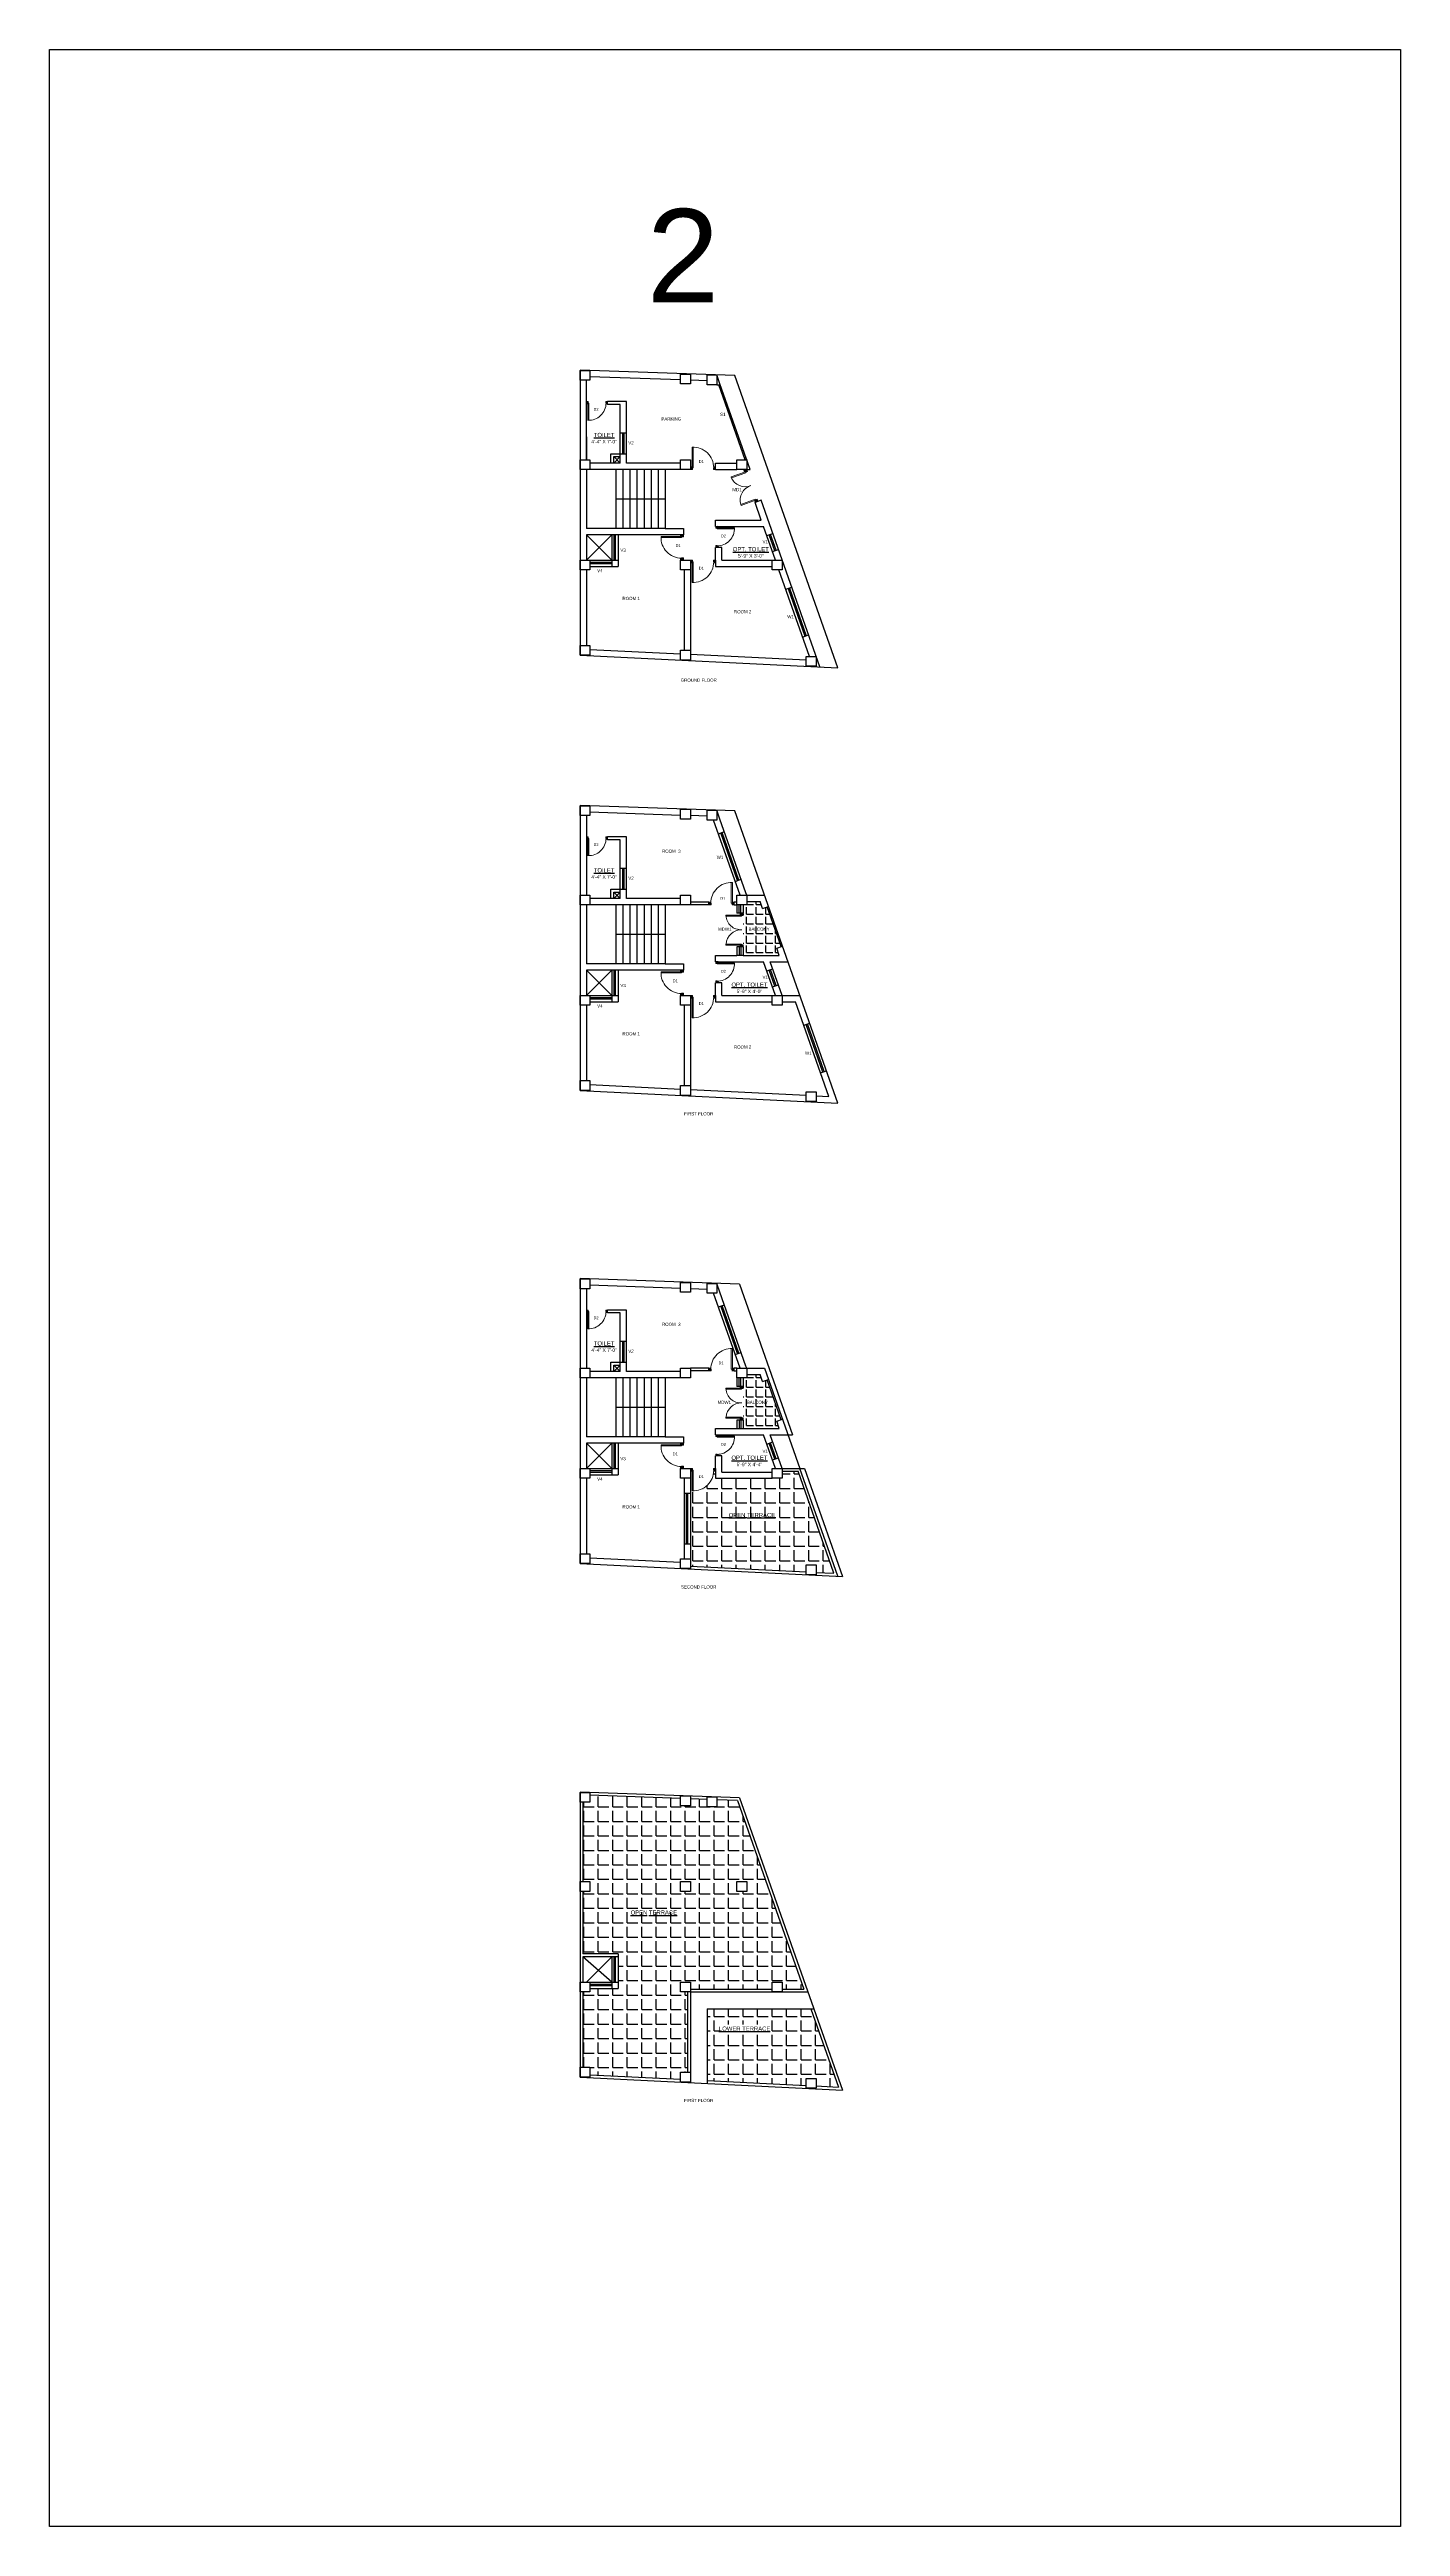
# Model space of a CAD drawing. Header units: inches. Extents: x -4105 to 12660, y -16184 to -3174.
# Drawn here: x 10736 to 12660, y -16184 to -12656 of the extents above; entities outside this region: 4.
import ezdxf

# ---------------------------------------------------------------- set-up
doc = ezdxf.new("R2010")
doc.units = ezdxf.units.IN
doc.header["$LTSCALE"] = 0.5
doc.header["$MEASUREMENT"] = 0
doc.header["$PDMODE"] = 66
for name, color, linetype, lineweight in [('door', 202, 'Continuous', 5), ('Ele', 7, 'Continuous', 30), ('hatch', 9, 'Continuous', 0), ('ns_WALL', 21, 'Continuous', 40), ('Toilet', 7, 'Continuous', 25), ('wall', 20, 'Continuous', 40)]:
    doc.layers.add(name, color=color, linetype=linetype, lineweight=lineweight)
doc.styles.add('arial', font='arial.ttf')
doc.styles.get("Standard").update_dxf_attribs({"font": 'arial.ttf'})
doc.dimstyles.new('S8', dxfattribs={"dimtxt": 5, "dimasz": 1, "dimexe": 6, "dimexo": 18, "dimgap": 1.9375, "dimtad": 1, "dimdec": 0, "dimzin": 3, "dimdsep": 46, "dimlunit": 4, "dimtxsty": 'Standard', "dimblk": 'dot 2', "dimcen": 12, "dimse1": 1, "dimse2": 1, "dimclrd": 1, "dimclre": 1, "dimclrt": 256, "dimadec": 0, "dimazin": 0, "dimtfac": 0.75, "dimtdec": 0, "dimtix": 1, "dimtmove": 1, "dimatfit": 3, "dimldrblk": 'DOT', "dimfxl": 1, "dimtolj": 1, "dimtzin": 0, "dimlwd": 9, "dimlwe": 9, "dimarcsym": 0})
pattern_1 = [(0, (0, 0), (0, 13.75), [10, -3.75]), (90, (0, 0), (-13.75, 8e-16), [10, -3.75])]

# ---------------------------------------------------------------- blocks, each defined once
blk = doc.blocks.new('A$C27B36B59')
at = {"layer": 'door'}
for p, q in [((0, 4), (0, 0)), ((2.5, 4), (0, 4)), ((0, 0), (3, 0)), ((2.5, 2.5), (2.5, 4)), ((3, 2.5), (2.5, 2.5)), ((3, 0), (3, 2.5))]:
    blk.add_line(p, q, dxfattribs=at)
for centre, radius, start, end in [((-1.4, -0.5), 4.75, 22.1411, 72.838), ((1.3, 2.1), 1.64, 45.138, 144.8948), ((2.2, 0.3), 2.49, 83.3149, 152.658), ((0.1, 0.4), 2.05, 349.4875, 93.6805), ((2, -0.5), 2.01, 58.7447, 166.495), ((-0.1, 0.3), 1.13, 343.542, 86.947), ((2.1, -0.4), 1.17, 38.2816, 160.1519)]:
    blk.add_arc(centre, radius, start, end, dxfattribs=at)
blk = doc.blocks.new('D2')
at = {"layer": 'door'}
for p, q in [((74474, 24047.6), (74474, 24018.1)), ((74474, 24047.6), (74475.5, 24047.6)), ((74475.5, 24047.6), (74475.5, 24018.1))]:
    blk.add_line(p, q, dxfattribs=at)
blk.add_arc((74474, 24047.6), 29.5, 180, 272.9146, dxfattribs=at)
at = {"layer": 'door', "xscale": -1, "rotation": 180}
blk.add_blockref('A$C27B36B59', (74442, 24050.1), dxfattribs=at)
at = {"layer": 'door', "rotation": 180}
blk.add_blockref('A$C27B36B59', (74478, 24050.1), dxfattribs=at)
blk = doc.blocks.new('dot1')
at = {"layer": 'hatch'}
h = blk.add_hatch(color=256, dxfattribs=at)
edge = h.paths.add_edge_path()
edge.add_arc((0, 0), 1, 0, 360)
for p, q in [((3, 0), (-3, 0)), ((0, 3), (0, -3))]:
    blk.add_line(p, q, dxfattribs=at)
blk.add_circle((0, 0), 1, dxfattribs=at)
blk = doc.blocks.new('dot 2')
at = {"layer": 'hatch', "xscale": 0.5, "yscale": 0.5, "zscale": 0.5}
blk.add_blockref('dot1', (0, 0), dxfattribs=at)
blk = doc.blocks.new('*D554')
at = {"layer": 'Defpoints', "color": 0, "transparency": 16777216}
for p in [(10802, -3873.6), (10838.8, -3894.7), (10839.7, -3893.1)]:
    blk.add_point(p, dxfattribs=at)
at = {"layer": 'Toilet', "color": 1, "lineweight": 9, "transparency": 16777216}
blk.add_line((10802.1, -3875.7), (10838, -3894.3), dxfattribs=at)
for p, rotation in [((10801.2, -3875.2), 152.6088877134667), ((10838.8, -3894.7), 332.6088877134667)]:
    blk.add_blockref('dot 2', p, dxfattribs=dict(at, rotation=rotation))
at = {"layer": 'Toilet', "transparency": 16777216, "insert": (10822.1, -3881), "char_height": 5, "attachment_point": 5, "rotation": 332.6089}
blk.add_mtext('\\A1;3\'-6"', dxfattribs=at)
blk = doc.blocks.new('_Dot')
at = {"color": 0, "linetype": 'ByBlock', "lineweight": -2}
blk.add_line((-0.5, 0), (-1, 0), dxfattribs=at)
at = {"color": 0, "linetype": 'ByBlock', "const_width": 0.5}
blk.add_lwpolyline([(-0.25, 0, 1), (0.25, 0, 1)], format="xyb", close=True, dxfattribs=at)
blk = doc.blocks.new('*D555')
at = {"layer": 'Defpoints', "color": 0, "transparency": 16777216}
for p in [(10991.8, -3489.6), (11023.7, -3505.8), (11023.7, -3505.9)]:
    blk.add_point(p, dxfattribs=at)
at = {"layer": 'Toilet', "color": 1, "lineweight": 9, "transparency": 16777216}
blk.add_line((10992.7, -3490), (11022.8, -3505.3), dxfattribs=at)
for p, rotation in [((10991.9, -3489.5), 152.9638024525269), ((11023.7, -3505.8), 332.9638024525269)]:
    blk.add_blockref('dot 2', p, dxfattribs=dict(at, rotation=rotation))
at = {"layer": 'Toilet', "transparency": 16777216, "insert": (11009.8, -3493.7), "char_height": 5, "attachment_point": 5, "rotation": 332.9638}
blk.add_mtext('\\A1;3\'-0"', dxfattribs=at)
blk = doc.blocks.new('*D556')
at = {"layer": 'Defpoints', "color": 0, "transparency": 16777216}
for p in [(10896.9, -3681.6), (10934.7, -3699.8), (10934.9, -3699.4)]:
    blk.add_point(p, dxfattribs=at)
at = {"layer": 'Toilet', "color": 1, "lineweight": 9, "transparency": 16777216}
blk.add_line((10898, -3681.6), (10934, -3698.9), dxfattribs=at)
for p, rotation in [((10897.1, -3681.1), 154.2538138731998), ((10934.9, -3699.4), 334.2538138731998)]:
    blk.add_blockref('dot 2', p, dxfattribs=dict(at, rotation=rotation))
at = {"layer": 'Toilet', "transparency": 16777216, "insert": (10918, -3686.2), "char_height": 5, "attachment_point": 5, "rotation": 334.2538}
blk.add_mtext('\\A1;3\'-6"', dxfattribs=at)

msp = doc.modelspace()

# ---------------------------------------------------------------- hatches: boundary and pattern name
at = {"layer": 'Toilet'}
h = msp.add_hatch(dxfattribs=at)
h.set_pattern_fill('ANGLE', color=256, scale=50)
h.set_pattern_definition(pattern_1)
h.paths.add_polyline_path([(11758.4, -13877.3), (11751.8, -13879.6), (11748.2, -13869.4), (11729.1, -13869.4), (11729.1, -13874.4), (11724.1, -13874.4), (11724.1, -13886.4), (11724.1, -13934.4), (11724.1, -13946.4), (11775.4, -13946.4), (11771.8, -13936.2), (11778.4, -13933.8)])
h.paths.add_polyline_path([(11730.2, -13913.9), (11762.8, -13913.9), (11762.8, -13904.1), (11730.2, -13904.1)], flags=24)
h = msp.add_hatch(dxfattribs=at)
h.set_pattern_fill('ANGLE', color=256, scale=50)
h.set_pattern_definition(pattern_1)
h.paths.add_polyline_path([(11758.4, -14551.2), (11751.8, -14553.5), (11748.2, -14543.3), (11729.1, -14543.3), (11729.1, -14548.3), (11724.1, -14548.3), (11724.1, -14560.3), (11724.1, -14608.3), (11724.1, -14620.3), (11775.4, -14620.3), (11771.8, -14610.1), (11778.4, -14607.8)])
h.paths.add_polyline_path([(11727.8, -14587.9), (11760.4, -14587.9), (11760.4, -14578), (11727.8, -14578)], flags=24)
h = msp.add_hatch(dxfattribs=at)
h.set_pattern_fill('ANGLE', color=256, scale=75)
h.set_pattern_definition([(0, (1401.715, 0), (0, 20.625), [15, -5.625]), (90, (1401.715, 0), (-20.625, 1e-15), [15, -5.625])])
h.paths.add_polyline_path([(11802.2, -14681.3), (11779.5, -14681.3), (11779.5, -14691.3), (11765.5, -14691.3), (11684.9, -14691.3), (11684.9, -14681.3, -0.157879), (11682.5, -14679.8), (11682.2, -14679.8, -0.429193), (11651.4, -14709.1), (11651.4, -14681.3), (11648.9, -14681.3), (11648.9, -14691.3), (11648.9, -14811.6), (11648.9, -14816.5), (11813.9, -14824.6), (11813.9, -14814.6), (11827.9, -14814.6), (11827.9, -14825.3), (11853.3, -14826.5)])
h.paths.add_polyline_path([(11702.1, -14750), (11771.2, -14750), (11771.2, -14737.7), (11702.1, -14737.7)], flags=24)
h = msp.add_hatch(dxfattribs=at)
h.set_pattern_fill('ANGLE', color=256, scale=75)
h.set_pattern_definition([(0, (6712.098, 0), (0, 20.625), [15, -5.625]), (90, (6712.098, 0), (-20.625, 1e-15), [15, -5.625])])
h.paths.add_polyline_path([(11765.5, -15418.8), (11765.5, -15408.8), (11779.5, -15408.8), (11779.5, -15418.8), (11810.7, -15418.8), (11716, -15150.2), (11686.6, -15149.1), (11686.6, -15159.1), (11672.6, -15159.1), (11672.6, -15148.7), (11648.9, -15147.8), (11648.9, -15157.8), (11634.9, -15157.8), (11634.9, -15147.3), (11505.9, -15142.8), (11505.9, -15152.8), (11495.9, -15152.8), (11495.9, -15265.8), (11505.9, -15265.8), (11505.9, -15279.8), (11495.9, -15279.8), (11495.9, -15368.8), (11545.9, -15368.8), (11545.9, -15417.8), (11505.9, -15417.8), (11505.9, -15422.8), (11495.9, -15422.8), (11495.9, -15530.3), (11505.9, -15530.3), (11505.9, -15541), (11634.9, -15547.3), (11634.9, -15537.3), (11644.9, -15537.3), (11644.9, -15422.8), (11634.9, -15422.8), (11634.9, -15408.8), (11648.9, -15408.8), (11648.9, -15418.8)])
h.paths.add_polyline_path([(11715.1, -15279.8), (11715.1, -15265.8), (11729.1, -15265.8), (11729.1, -15279.8)], flags=16)
h.paths.add_polyline_path([(11648.9, -15279.8), (11634.9, -15279.8), (11634.9, -15265.8), (11648.9, -15265.8)], flags=16)
h.paths.add_polyline_path([(11562.4, -15316.2), (11631.5, -15316.2), (11631.5, -15303.9), (11562.4, -15303.9)], flags=24)
h = msp.add_hatch(dxfattribs=at)
h.set_pattern_fill('ANGLE', color=256, scale=75)
h.set_pattern_definition([(0, (6712.098, -731.546), (0, 20.625), [15, -5.625]), (90, (6712.098, -731.546), (-20.625, 1e-15), [15, -5.625])])
h.paths.add_polyline_path([(11691.7, -15481.6), (11760.8, -15481.6), (11760.8, -15469.2), (11691.7, -15469.2)], flags=16)
h.paths.add_polyline_path([(11820.6, -15446.8), (11672.9, -15446.8), (11672.9, -15549.2), (11813.9, -15556.1), (11813.9, -15546.1), (11827.9, -15546.1), (11827.9, -15556.8), (11859.9, -15558.4)])

# ---------------------------------------------------------------- linework, layer by layer
at = {"layer": 'door', "ltscale": 0.5}
for p, q in [((11727.6, -13257.5), (11706.9, -13264.8)), ((11707.3, -13266.2), (11706.9, -13264.8)), ((11728.1, -13258.9), (11707.3, -13266.2)), ((11725.3, -13255.6), (11726.1, -13257.9)), ((11727.6, -13257.5), (11728.1, -13258.9)), ((11727.8, -13258), (11730.2, -13257.2)), ((11741.4, -13296.6), (11720.6, -13303.9)), ((11741.8, -13298), (11721.1, -13305.3)), ((11741.2, -13300.9), (11740.4, -13298.6)), ((11741.8, -13298), (11741.4, -13296.6)), ((11741.8, -13297.4), (11744.1, -13296.6)), ((11745.1, -13299.5), (11744.1, -13296.6)), ((11720.6, -13303.9), (11721.1, -13305.3)), ((11721.6, -13888.9), (11699.6, -13888.9)), ((11699.6, -13890.4), (11699.6, -13888.9)), ((11721.6, -13890.4), (11699.6, -13890.4)), ((11720, -13886.4), (11720, -13888.8)), ((11721.6, -13888.9), (11721.6, -13890.4)), ((11721.7, -13889.4), (11724.1, -13889.4)), ((11699.6, -13930.4), (11699.6, -13931.8)), ((11721.6, -13930.4), (11699.6, -13930.4)), ((11721.6, -13931.8), (11699.6, -13931.8)), ((11720, -13934.4), (11720, -13931.9)), ((11721.6, -13931.8), (11721.6, -13930.4)), ((11721.7, -13931.3), (11724.1, -13931.3)), ((11724.1, -13934.4), (11724.1, -13931.3)), ((11721.6, -14562.9), (11699.6, -14562.9)), ((11699.6, -14564.3), (11699.6, -14562.9)), ((11721.6, -14564.3), (11699.6, -14564.3)), ((11720, -14560.3), (11720, -14562.8)), ((11721.6, -14562.9), (11721.6, -14564.3)), ((11721.7, -14563.4), (11724.1, -14563.4)), ((11699.6, -14604.3), (11699.6, -14605.7)), ((11721.6, -14604.3), (11699.6, -14604.3)), ((11721.6, -14605.7), (11699.6, -14605.7)), ((11720, -14608.3), (11720, -14605.8)), ((11721.6, -14605.7), (11721.6, -14604.3)), ((11721.7, -14605.2), (11724.1, -14605.2)), ((11724.1, -14608.3), (11724.1, -14605.2))]:
    msp.add_line(p, q, dxfattribs=at)
for centre, radius, start, end in [((11726.7, -13257.6), 21.1, 202.3148, 293.1551), ((11742, -13298), 22.1, 108.3541, 195.4336), ((11720.7, -13888.7), 21.1, 182.8998, 273.7401), ((11721.7, -13931.9), 22.1, 88.9391, 176.0186), ((11720.7, -14562.7), 21.1, 182.8998, 273.7401), ((11721.7, -14605.8), 22.1, 88.9391, 176.0186)]:
    msp.add_arc(centre, radius, start, end, dxfattribs=at)
at = {"layer": 'Toilet'}
for p, q in [((11712.4, -13120.5), (11491.9, -13112.7)), ((11491.9, -13112.7), (11491.9, -13518.7)), ((11634.9, -13126.7), (11505.9, -13122.2)), ((11691, -13132), (11686.6, -13119.6)), ((11859.1, -13536.8), (11712.4, -13120.5)), ((11500.9, -13240.3), (11500.9, -13127.2)), ((11557.9, -13157.5), (11530.9, -13157.5)), ((11530.9, -13161.5), (11530.9, -13157.5)), ((11557.9, -13245.3), (11557.9, -13157.5)), ((11672.6, -13128.1), (11648.9, -13127.2)), ((11686.6, -13133.6), (11691.5, -13133.6)), ((11727, -13240.3), (11689.4, -13133.6)), ((11734.1, -13254.3), (11691, -13132)), ((11548.9, -13161.5), (11530.9, -13161.5)), ((11548.9, -13245.3), (11548.9, -13161.5)), ((11500.9, -13207.8), (11500.9, -13240.3)), ((11548.9, -13201.9), (11557.9, -13201.9)), ((11552.4, -13201.9), (11552.4, -13231.9)), ((11554.4, -13201.9), (11554.4, -13231.9)), ((11500.9, -13254.3), (11500.9, -13338.3)), ((11634.9, -13254.3), (11500.9, -13254.3)), ((11548.9, -13245.3), (11505.9, -13245.3)), ((11535.9, -13245.3), (11535.9, -13231.9)), ((11535.9, -13231.9), (11548.9, -13231.9)), ((11539.9, -13245.3), (11539.9, -13235.9)), ((11539.9, -13235.9), (11548.9, -13235.9)), ((11539.9, -13235.9), (11548.9, -13245.3)), ((11539.9, -13245.3), (11548.9, -13235.9)), ((11542.9, -13254.3), (11542.9, -13296.3)), ((11548.9, -13231.9), (11557.9, -13231.9)), ((11552.9, -13254.3), (11552.9, -13296.3)), ((11634.9, -13245.3), (11557.9, -13245.3)), ((11562.9, -13254.3), (11562.9, -13296.3)), ((11572.9, -13254.3), (11572.9, -13296.3)), ((11582.9, -13254.3), (11582.9, -13296.3)), ((11592.9, -13254.3), (11592.9, -13296.3)), ((11602.9, -13254.3), (11602.9, -13296.3)), ((11612.9, -13254.3), (11612.9, -13296.3)), ((11684.7, -13245.3), (11715.1, -13245.3)), ((11684.7, -13254.3), (11684.7, -13245.3)), ((11684.7, -13254.3), (11715.1, -13254.3)), ((11729.1, -13240.3), (11728.1, -13237.3)), ((11729.1, -13254.3), (11734.1, -13254.3)), ((11612.9, -13296.3), (11542.9, -13296.3)), ((11542.9, -13296.3), (11542.9, -13338.3)), ((11552.9, -13296.3), (11552.9, -13338.3)), ((11562.9, -13296.3), (11562.9, -13338.3)), ((11572.9, -13296.3), (11572.9, -13338.3)), ((11582.9, -13296.3), (11582.9, -13338.3)), ((11592.9, -13296.3), (11592.9, -13338.3)), ((11602.9, -13296.3), (11602.9, -13338.3)), ((11612.9, -13296.3), (11612.9, -13338.3)), ((11749.5, -13298), (11741, -13301)), ((11749.9, -13326.3), (11741, -13301)), ((11833.2, -13535.5), (11749.5, -13298)), ((11684.9, -13335.3), (11684.9, -13326.3)), ((11684.9, -13326.3), (11749.9, -13326.3)), ((11684.9, -13335.3), (11753.1, -13335.3)), ((11770, -13383.3), (11753.1, -13335.3)), ((11612.9, -13338.3), (11500.9, -13338.3)), ((11500.9, -13347.3), (11500.9, -13383.3)), ((11638.9, -13347.3), (11500.9, -13347.3)), ((11500.9, -13383.3), (11536.9, -13347.3)), ((11536.9, -13383.3), (11500.9, -13347.3)), ((11536.9, -13347.3), (11536.9, -13392.3)), ((11540.4, -13383.3), (11540.4, -13347.3)), ((11542.4, -13383.3), (11542.4, -13347.3)), ((11545.9, -13347.3), (11545.9, -13392.3)), ((11612.9, -13338.3), (11638.9, -13338.3)), ((11638.9, -13338.3), (11638.9, -13347.3)), ((11684.9, -13383.3), (11684.9, -13365.3)), ((11693.9, -13365.3), (11684.9, -13365.3)), ((11693.9, -13383.3), (11693.9, -13365.3)), ((11757.7, -13348.4), (11766.2, -13345.4)), ((11769, -13369.9), (11761, -13347.3)), ((11770.9, -13369.2), (11762.9, -13346.6)), ((11765.7, -13371.1), (11774.2, -13368.1)), ((11500.9, -13397.3), (11500.9, -13504.7)), ((11505.9, -13383.3), (11545.9, -13383.3)), ((11536.9, -13386.8), (11505.9, -13386.8)), ((11536.9, -13388.8), (11505.9, -13388.8)), ((11505.9, -13392.3), (11545.9, -13392.3)), ((11639.9, -13397.3), (11639.9, -13511.7)), ((11648.9, -13397.3), (11648.9, -13517.6)), ((11684.9, -13383.3), (11684.9, -13392.3)), ((11684.9, -13392.3), (11765.5, -13392.3)), ((11693.9, -13383.3), (11770, -13383.3)), ((11818.4, -13520.5), (11774.9, -13397.3)), ((11784.7, -13424.9), (11793.2, -13422)), ((11788, -13423.8), (11811.9, -13491.7)), ((11789.9, -13423.1), (11813.8, -13491)), ((11505.9, -13510.4), (11634.9, -13516.7)), ((11808.6, -13492.9), (11817.1, -13489.9)), ((11491.9, -13518.7), (11859.1, -13536.8)), ((11648.9, -13517.4), (11813.9, -13525.5)), ((11712.4, -13740.6), (11491.9, -13732.8)), ((11491.9, -13732.8), (11491.9, -14138.8)), ((11500.9, -13747.3), (11500.9, -13827.9)), ((11634.9, -13746.9), (11505.9, -13742.3)), ((11672.6, -13748.2), (11648.9, -13747.3)), ((11719.6, -13860.4), (11682, -13753.7)), ((11691, -13752.1), (11686.6, -13739.7)), ((11728.1, -13857.4), (11691, -13752.1)), ((11859.1, -14156.9), (11712.4, -13740.6)), ((11557.9, -13777.6), (11530.9, -13777.6)), ((11530.9, -13781.6), (11530.9, -13777.6)), ((11548.9, -13781.6), (11530.9, -13781.6)), ((11548.9, -13856.1), (11548.9, -13781.6)), ((11557.9, -13865.4), (11557.9, -13777.6)), ((11688.8, -13773.1), (11697.3, -13770.1)), ((11716.1, -13839.8), (11692.1, -13771.9)), ((11717.9, -13839.1), (11694, -13771.2)), ((11500.9, -13827.9), (11500.9, -13860.4)), ((11548.9, -13822.1), (11557.9, -13822.1)), ((11552.4, -13822.1), (11552.4, -13852.1)), ((11554.4, -13822.1), (11554.4, -13852.1)), ((11539.9, -13865.4), (11505.9, -13865.4)), ((11535.9, -13865.4), (11535.9, -13852.1)), ((11535.9, -13852.1), (11548.9, -13852.1)), ((11539.9, -13865.4), (11539.9, -13856.1)), ((11539.9, -13856.1), (11548.9, -13856.1)), ((11539.9, -13856.1), (11548.9, -13865.4)), ((11539.9, -13865.4), (11548.9, -13856.1)), ((11548.9, -13865.4), (11539.9, -13865.4)), ((11548.9, -13852.1), (11557.9, -13852.1)), ((11548.9, -13865.4), (11548.9, -13856.1)), ((11634.9, -13865.4), (11557.9, -13865.4)), ((11712.8, -13841), (11721.2, -13838)), ((11719.6, -13860.4), (11754.6, -13860.4)), ((11729.1, -13860.4), (11728.1, -13857.4)), ((11500.9, -13874.4), (11500.9, -13958.4)), ((11634.9, -13874.4), (11500.9, -13874.4)), ((11542.9, -13874.4), (11542.9, -13916.4)), ((11552.9, -13874.4), (11552.9, -13916.4)), ((11562.9, -13874.4), (11562.9, -13916.4)), ((11572.9, -13874.4), (11572.9, -13916.4)), ((11582.9, -13874.4), (11582.9, -13916.4)), ((11592.9, -13874.4), (11592.9, -13916.4)), ((11602.9, -13874.4), (11602.9, -13916.4)), ((11612.9, -13874.4), (11612.9, -13916.4)), ((11675.4, -13870.4), (11648.9, -13870.4)), ((11675.4, -13874.4), (11648.9, -13874.4)), ((11675.4, -13874.4), (11675.4, -13870.4)), ((11715.1, -13870.4), (11711.1, -13870.4)), ((11711.1, -13874.4), (11711.1, -13870.4)), ((11711.1, -13874.4), (11715.1, -13874.4)), ((11715.1, -13874.4), (11715.1, -13886.4)), ((11724.1, -13886.4), (11715.1, -13886.4)), ((11718.6, -13886.4), (11718.6, -13874.4)), ((11720.6, -13886.4), (11720.6, -13874.4)), ((11724.1, -13874.4), (11724.1, -13886.4)), ((11729.1, -13869.4), (11748.2, -13869.4)), ((11751.8, -13879.6), (11748.2, -13869.4)), ((11751.8, -13879.6), (11760.3, -13876.6)), ((11778.4, -13933.8), (11758.4, -13877.3)), ((11612.9, -13916.4), (11542.9, -13916.4)), ((11542.9, -13916.4), (11542.9, -13958.4)), ((11552.9, -13916.4), (11552.9, -13958.4)), ((11562.9, -13916.4), (11562.9, -13958.4)), ((11572.9, -13916.4), (11572.9, -13958.4)), ((11582.9, -13916.4), (11582.9, -13958.4)), ((11592.9, -13916.4), (11592.9, -13958.4)), ((11602.9, -13916.4), (11602.9, -13958.4)), ((11612.9, -13916.4), (11612.9, -13958.4)), ((11715.1, -13934.4), (11715.1, -13946.4)), ((11724.1, -13934.4), (11715.1, -13934.4)), ((11718.6, -13934.4), (11718.6, -13946.4)), ((11720.6, -13934.4), (11720.6, -13946.4)), ((11724.1, -13934.4), (11724.1, -13946.4)), ((11771.8, -13936.2), (11780.2, -13933.2)), ((11775.4, -13946.4), (11771.8, -13936.2)), ((11612.9, -13958.4), (11500.9, -13958.4)), ((11500.9, -13967.4), (11500.9, -14003.4)), ((11638.9, -13967.4), (11500.9, -13967.4)), ((11500.9, -14003.4), (11536.9, -13967.4)), ((11536.9, -14003.4), (11500.9, -13967.4)), ((11536.9, -13967.4), (11536.9, -14003.4)), ((11540.4, -14003.4), (11540.4, -13967.4)), ((11542.4, -14003.4), (11542.4, -13967.4)), ((11545.9, -13967.4), (11545.9, -14012.4)), ((11612.9, -13958.4), (11638.9, -13958.4)), ((11638.9, -13958.4), (11638.9, -13967.4)), ((11684.9, -13955.4), (11684.9, -13946.4)), ((11684.9, -13946.4), (11715.1, -13946.4)), ((11684.9, -13955.4), (11753.1, -13955.4)), ((11724.1, -13946.4), (11715.1, -13946.4)), ((11724.1, -13946.4), (11775.4, -13946.4)), ((11770, -14003.4), (11753.1, -13955.4)), ((11757.7, -13968.5), (11766.2, -13965.5)), ((11769, -13990), (11761, -13967.4)), ((11779.5, -14003.4), (11762.6, -13955.4)), ((11762.6, -13955.4), (11788.1, -13955.4)), ((11770.9, -13989.3), (11762.9, -13966.7)), ((11505.9, -14003.4), (11536.9, -14003.4)), ((11536.9, -14006.9), (11505.9, -14006.9)), ((11536.9, -14003.4), (11536.9, -14012.4)), ((11536.9, -14003.4), (11545.9, -14003.4)), ((11684.9, -14003.4), (11684.9, -13985.4)), ((11693.9, -13985.4), (11684.9, -13985.4)), ((11684.9, -14003.4), (11684.9, -14012.4)), ((11693.9, -14003.4), (11693.9, -13985.4)), ((11693.9, -14003.4), (11770, -14003.4)), ((11765.7, -13991.2), (11774.2, -13988.2)), ((11779.5, -14003.4), (11805, -14003.4)), ((11500.9, -14017.4), (11500.9, -14124.8)), ((11536.9, -14008.9), (11505.9, -14008.9)), ((11505.9, -14012.4), (11545.9, -14012.4)), ((11639.9, -14017.4), (11639.9, -14131.8)), ((11648.9, -14017.4), (11648.9, -14137.7)), ((11684.9, -14012.4), (11765.5, -14012.4)), ((11779.5, -14012.4), (11798.6, -14012.4)), ((11846.2, -14147.2), (11798.6, -14012.4)), ((11810.4, -14045.9), (11818.9, -14042.9)), ((11837.7, -14112.6), (11813.7, -14044.7)), ((11839.5, -14111.9), (11815.6, -14044)), ((11834.4, -14113.8), (11842.8, -14110.8)), ((11491.9, -14138.8), (11859.1, -14156.9)), ((11505.9, -14130.5), (11634.9, -14136.8)), ((11648.9, -14137.5), (11813.9, -14145.6)), ((11827.9, -14146.3), (11846.2, -14147.2)), ((11718.9, -14414.7), (11491.9, -14406.7)), ((11491.9, -14406.7), (11491.9, -14812.7)), ((11500.9, -14421.2), (11500.9, -14501.8)), ((11634.9, -14420.8), (11505.9, -14416.2)), ((11672.6, -14422.1), (11648.9, -14421.3)), ((11719.6, -14534.3), (11682, -14427.6)), ((11691, -14426.1), (11686.6, -14413.6)), ((11728.1, -14531.3), (11691, -14426.1)), ((11718.9, -14414.7), (11794.5, -14629.3)), ((11557.9, -14451.6), (11530.9, -14451.6)), ((11530.9, -14455.6), (11530.9, -14451.6)), ((11548.9, -14455.6), (11530.9, -14455.6)), ((11548.9, -14539.3), (11548.9, -14455.6)), ((11557.9, -14539.3), (11557.9, -14451.6)), ((11688.8, -14447), (11697.3, -14444)), ((11716.1, -14513.7), (11692.1, -14445.8)), ((11717.9, -14513.1), (11694, -14445.2)), ((11548.9, -14496), (11557.9, -14496)), ((11552.4, -14496), (11552.4, -14526)), ((11554.4, -14496), (11554.4, -14526)), ((11500.9, -14501.8), (11500.9, -14534.3)), ((11535.9, -14539.3), (11535.9, -14526)), ((11535.9, -14526), (11548.9, -14526)), ((11539.9, -14539.3), (11539.9, -14530)), ((11539.9, -14530), (11548.9, -14530)), ((11539.9, -14530), (11548.9, -14539.3)), ((11539.9, -14539.3), (11548.9, -14530)), ((11548.9, -14526), (11557.9, -14526)), ((11675.4, -14534.3), (11648.9, -14534.3)), ((11675.4, -14538.3), (11675.4, -14534.3)), ((11715.1, -14534.3), (11711.1, -14534.3)), ((11711.1, -14538.3), (11711.1, -14534.3)), ((11712.8, -14514.9), (11721.2, -14511.9)), ((11719.6, -14534.3), (11729.1, -14534.3)), ((11719.6, -14534.3), (11754.6, -14534.3)), ((11729.1, -14534.3), (11728.1, -14531.3)), ((11754.6, -14534.3), (11805, -14677.3)), ((11500.9, -14548.3), (11500.9, -14632.3)), ((11634.9, -14548.3), (11500.9, -14548.3)), ((11539.9, -14539.3), (11505.9, -14539.3)), ((11548.9, -14539.3), (11539.9, -14539.3)), ((11542.9, -14548.3), (11542.9, -14590.3)), ((11552.9, -14548.3), (11552.9, -14590.3)), ((11634.9, -14539.3), (11557.9, -14539.3)), ((11562.9, -14548.3), (11562.9, -14590.3)), ((11572.9, -14548.3), (11572.9, -14590.3)), ((11582.9, -14548.3), (11582.9, -14590.3)), ((11592.9, -14548.3), (11592.9, -14590.3)), ((11602.9, -14548.3), (11602.9, -14590.3)), ((11612.9, -14548.3), (11612.9, -14590.3)), ((11675.4, -14538.3), (11648.9, -14538.3)), ((11711.1, -14538.3), (11715.1, -14538.3)), ((11715.1, -14548.3), (11715.1, -14560.3)), ((11724.1, -14560.3), (11715.1, -14560.3)), ((11718.6, -14560.3), (11718.6, -14548.3)), ((11720.6, -14560.3), (11720.6, -14548.3)), ((11724.1, -14548.3), (11724.1, -14560.3)), ((11729.1, -14543.3), (11748.2, -14543.3)), ((11751.8, -14553.5), (11748.2, -14543.3)), ((11751.8, -14553.5), (11760.3, -14550.5)), ((11778.4, -14607.8), (11758.4, -14551.2)), ((11612.9, -14590.3), (11542.9, -14590.3)), ((11542.9, -14590.3), (11542.9, -14632.3)), ((11552.9, -14590.3), (11552.9, -14632.3)), ((11562.9, -14590.3), (11562.9, -14632.3)), ((11572.9, -14590.3), (11572.9, -14632.3)), ((11582.9, -14590.3), (11582.9, -14632.3)), ((11592.9, -14590.3), (11592.9, -14632.3)), ((11602.9, -14590.3), (11602.9, -14632.3)), ((11612.9, -14590.3), (11612.9, -14632.3)), ((11771.8, -14610.1), (11780.2, -14607.1)), ((11612.9, -14632.3), (11500.9, -14632.3)), ((11500.9, -14641.3), (11500.9, -14677.3)), ((11638.9, -14641.3), (11500.9, -14641.3)), ((11500.9, -14677.3), (11536.9, -14641.3)), ((11536.9, -14677.3), (11500.9, -14641.3)), ((11536.9, -14641.3), (11536.9, -14677.3)), ((11540.4, -14677.3), (11540.4, -14641.3)), ((11542.4, -14677.3), (11542.4, -14641.3)), ((11545.9, -14641.3), (11545.9, -14686.3)), ((11612.9, -14632.3), (11638.9, -14632.3)), ((11638.9, -14632.3), (11638.9, -14641.3)), ((11684.9, -14629.3), (11684.9, -14620.3)), ((11684.9, -14620.3), (11775.4, -14620.3)), ((11684.9, -14629.3), (11753.1, -14629.3)), ((11715.1, -14608.3), (11715.1, -14620.3)), ((11724.1, -14608.3), (11715.1, -14608.3)), ((11718.6, -14608.3), (11718.6, -14620.3)), ((11720.6, -14608.3), (11720.6, -14620.3)), ((11724.1, -14608.3), (11724.1, -14620.3)), ((11770, -14677.3), (11753.1, -14629.3)), ((11757.7, -14642.5), (11766.2, -14639.5)), ((11769, -14663.9), (11761, -14641.3)), ((11779.5, -14677.3), (11762.6, -14629.3)), ((11762.6, -14629.3), (11794.5, -14629.3)), ((11770.9, -14663.3), (11762.9, -14640.6)), ((11775.4, -14620.3), (11771.8, -14610.1)), ((11505.9, -14677.3), (11536.9, -14677.3)), ((11536.9, -14677.3), (11536.9, -14686.3)), ((11536.9, -14677.3), (11545.9, -14677.3)), ((11684.9, -14677.3), (11684.9, -14659.3)), ((11693.9, -14659.3), (11684.9, -14659.3)), ((11684.9, -14677.3), (11684.9, -14691.3)), ((11693.9, -14682.3), (11693.9, -14659.3)), ((11765.7, -14665.1), (11774.2, -14662.1)), ((11779.5, -14677.3), (11811.4, -14677.3)), ((11859.1, -14830.8), (11805, -14677.3)), ((11811.4, -14677.3), (11865.6, -14831.1)), ((11500.9, -14691.3), (11500.9, -14798.7)), ((11536.9, -14680.8), (11505.9, -14680.8)), ((11536.9, -14682.8), (11505.9, -14682.8)), ((11505.9, -14686.3), (11545.9, -14686.3)), ((11639.9, -14691.3), (11639.9, -14805.8)), ((11639.9, -14712.5), (11648.9, -14712.5)), ((11643.4, -14784.5), (11643.4, -14712.5)), ((11645.4, -14784.5), (11645.4, -14712.5)), ((11648.9, -14691.3), (11648.9, -14811.6)), ((11684.9, -14691.3), (11765.5, -14691.3)), ((11693.9, -14682.3), (11765.5, -14682.3)), ((11779.5, -14681.3), (11802.2, -14681.3)), ((11853.3, -14826.5), (11802.2, -14681.3)), ((11491.9, -14812.7), (11865.6, -14831.1)), ((11505.9, -14804.4), (11634.9, -14810.8)), ((11639.9, -14784.5), (11648.9, -14784.5)), ((11648.9, -14816.5), (11813.9, -14824.6)), ((11827.7, -14825.3), (11853.3, -14826.5)), ((11718.9, -15146.3), (11491.9, -15138.3)), ((11491.9, -15138.3), (11491.9, -15544.3)), ((11495.9, -15152.8), (11495.9, -15265.8)), ((11634.9, -15147.3), (11505.9, -15142.8)), ((11672.6, -15148.7), (11648.9, -15147.8)), ((11716, -15150.2), (11686.6, -15149.1)), ((11716, -15150.2), (11810.7, -15418.8)), ((11718.9, -15146.3), (11865.6, -15562.7)), ((11495.9, -15279.8), (11495.9, -15368.8)), ((11545.9, -15368.8), (11495.9, -15368.8)), ((11495.9, -15372.8), (11495.9, -15408.8)), ((11536.9, -15408.8), (11495.9, -15372.8)), ((11545.9, -15372.8), (11495.9, -15372.8)), ((11500.9, -15408.8), (11536.9, -15372.8)), ((11536.9, -15372.8), (11536.9, -15408.8)), ((11540.4, -15408.8), (11540.4, -15372.8)), ((11542.4, -15408.8), (11542.4, -15372.8)), ((11545.9, -15368.8), (11545.9, -15417.8)), ((11505.9, -15408.8), (11536.9, -15408.8)), ((11536.9, -15412.3), (11505.9, -15412.3)), ((11536.9, -15414.3), (11505.9, -15414.3)), ((11505.9, -15417.8), (11545.9, -15417.8)), ((11536.9, -15408.8), (11536.9, -15417.8)), ((11536.9, -15408.8), (11545.9, -15408.8)), ((11648.9, -15418.8), (11765.5, -15418.8)), ((11779.5, -15418.8), (11810.7, -15418.8)), ((11495.9, -15422.8), (11495.9, -15530.3)), ((11644.9, -15422.8), (11644.9, -15537.3)), ((11648.9, -15422.8), (11816.4, -15422.8)), ((11648.9, -15422.8), (11648.9, -15543.2)), ((11672.9, -15446.8), (11824.8, -15446.8)), ((11672.9, -15446.8), (11672.9, -15553.2)), ((11820.6, -15446.8), (11859.9, -15558.4)), ((11491.9, -15544.3), (11865.6, -15562.7)), ((11505.9, -15541), (11634.9, -15547.3)), ((11672.9, -15549.2), (11813.9, -15556.1)), ((11827.7, -15556.8), (11859.9, -15558.4))]:
    msp.add_line(p, q, dxfattribs=at)
for points in [[(10735.3, -3174.3), (10441.2, -3442.4), (10802, -3873.6), (10991.8, -3489.6)], [(11491.9, -13113.2), (11505.9, -13113.2), (11505.9, -13127.2), (11491.9, -13127.2)], [(11634.9, -13118.2), (11648.9, -13118.2), (11648.9, -13132.2), (11634.9, -13132.2)], [(11672.6, -13119.6), (11686.6, -13119.6), (11686.6, -13133.6), (11672.6, -13133.6)], [(11491.9, -13240.3), (11505.9, -13240.3), (11505.9, -13254.3), (11491.9, -13254.3)], [(11634.9, -13240.3), (11648.9, -13240.3), (11648.9, -13254.3), (11634.9, -13254.3)], [(11715.1, -13240.3), (11729.1, -13240.3), (11729.1, -13254.3), (11715.1, -13254.3)], [(11491.9, -13383.3), (11505.9, -13383.3), (11505.9, -13397.3), (11491.9, -13397.3)], [(11634.9, -13383.3), (11648.9, -13383.3), (11648.9, -13397.3), (11634.9, -13397.3)], [(11765.5, -13383.3), (11779.5, -13383.3), (11779.5, -13397.3), (11765.5, -13397.3)], [(11491.9, -13504.7), (11505.9, -13504.7), (11505.9, -13518.7), (11491.9, -13518.7)], [(11634.9, -13511.7), (11648.9, -13511.7), (11648.9, -13525.7), (11634.9, -13525.7)], [(11813.9, -13520.5), (11827.9, -13520.5), (11827.9, -13534.5), (11813.9, -13534.5)], [(11491.9, -13733.3), (11505.9, -13733.3), (11505.9, -13747.3), (11491.9, -13747.3)], [(11634.9, -13738.3), (11648.9, -13738.3), (11648.9, -13752.3), (11634.9, -13752.3)], [(11672.6, -13739.7), (11686.6, -13739.7), (11686.6, -13753.7), (11672.6, -13753.7)], [(11491.9, -13860.4), (11505.9, -13860.4), (11505.9, -13874.4), (11491.9, -13874.4)], [(11634.9, -13860.4), (11648.9, -13860.4), (11648.9, -13874.4), (11634.9, -13874.4)], [(11715.1, -13860.4), (11729.1, -13860.4), (11729.1, -13874.4), (11715.1, -13874.4)], [(11491.9, -14003.4), (11505.9, -14003.4), (11505.9, -14017.4), (11491.9, -14017.4)], [(11634.9, -14003.4), (11648.9, -14003.4), (11648.9, -14017.4), (11634.9, -14017.4)], [(11765.5, -14003.4), (11779.5, -14003.4), (11779.5, -14017.4), (11765.5, -14017.4)], [(11491.9, -14124.8), (11505.9, -14124.8), (11505.9, -14138.8), (11491.9, -14138.8)], [(11634.9, -14131.8), (11648.9, -14131.8), (11648.9, -14145.8), (11634.9, -14145.8)], [(11813.9, -14140.7), (11827.9, -14140.7), (11827.9, -14154.7), (11813.9, -14154.7)], [(11491.9, -14407.2), (11505.9, -14407.2), (11505.9, -14421.2), (11491.9, -14421.2)], [(11634.9, -14412.3), (11648.9, -14412.3), (11648.9, -14426.3), (11634.9, -14426.3)], [(11672.6, -14413.6), (11686.6, -14413.6), (11686.6, -14427.6), (11672.6, -14427.6)], [(11491.9, -14534.3), (11505.9, -14534.3), (11505.9, -14548.3), (11491.9, -14548.3)], [(11634.9, -14534.3), (11648.9, -14534.3), (11648.9, -14548.3), (11634.9, -14548.3)], [(11715.1, -14534.3), (11729.1, -14534.3), (11729.1, -14548.3), (11715.1, -14548.3)], [(11491.9, -14677.3), (11505.9, -14677.3), (11505.9, -14691.3), (11491.9, -14691.3)], [(11634.9, -14677.3), (11648.9, -14677.3), (11648.9, -14691.3), (11634.9, -14691.3)], [(11765.5, -14677.3), (11779.5, -14677.3), (11779.5, -14691.3), (11765.5, -14691.3)], [(11491.9, -14798.7), (11505.9, -14798.7), (11505.9, -14812.7), (11491.9, -14812.7)], [(11634.9, -14805.8), (11648.9, -14805.8), (11648.9, -14819.8), (11634.9, -14819.8)], [(11813.9, -14814.6), (11827.9, -14814.6), (11827.9, -14828.6), (11813.9, -14828.6)], [(11491.9, -15138.8), (11505.9, -15138.8), (11505.9, -15152.8), (11491.9, -15152.8)], [(11634.9, -15143.8), (11648.9, -15143.8), (11648.9, -15157.8), (11634.9, -15157.8)], [(11672.6, -15145.1), (11686.6, -15145.1), (11686.6, -15159.1), (11672.6, -15159.1)], [(11491.9, -15265.8), (11505.9, -15265.8), (11505.9, -15279.8), (11491.9, -15279.8)], [(11634.9, -15265.8), (11648.9, -15265.8), (11648.9, -15279.8), (11634.9, -15279.8)], [(11715.1, -15265.8), (11729.1, -15265.8), (11729.1, -15279.8), (11715.1, -15279.8)], [(11491.9, -15408.8), (11505.9, -15408.8), (11505.9, -15422.8), (11491.9, -15422.8)], [(11634.9, -15408.8), (11648.9, -15408.8), (11648.9, -15422.8), (11634.9, -15422.8)], [(11765.5, -15408.8), (11779.5, -15408.8), (11779.5, -15422.8), (11765.5, -15422.8)], [(11491.9, -15530.3), (11505.9, -15530.3), (11505.9, -15544.3), (11491.9, -15544.3)], [(11634.9, -15537.3), (11648.9, -15537.3), (11648.9, -15551.3), (11634.9, -15551.3)], [(11813.9, -15546.1), (11827.9, -15546.1), (11827.9, -15560.1), (11813.9, -15560.1)]]:
    msp.add_lwpolyline(points, close=True, dxfattribs=at)
at = {"layer": 'Toilet', "color": 3}
msp.add_lwpolyline([(10736.5, -12656), (12660, -12656), (12660, -16184.4), (10736.5, -16184.4)], close=True, dxfattribs=at)

# ---------------------------------------------------------------- block references
at = {"layer": 'door', "yscale": 1.023696682466134, "zscale": 1.023696682464479}
for p, xscale, rotation in [((11729.1, -13254.3), -1.023696682466134, 109.4150373032658), ((11745.1, -13299.5), 1.023696682466134, 109.4150373032659), ((11724.1, -13886.4), -1.023696682466134, 90.00000000006979), ((11724.1, -13934.4), 1.023696682466134, 90.00000000006983), ((11724.1, -14560.3), -1.023696682466134, 90.00000000006979), ((11724.1, -14608.3), 1.023696682466134, 90.00000000006983)]:
    msp.add_blockref('A$C27B36B59', p, dxfattribs=dict(at, xscale=xscale, rotation=rotation))
at = {"layer": 'wall', "color": 2, "linetype": 'ByBlock'}
for p, xscale, yscale, zscale in [((73565.9, -33199.3), -0.8333333333285103, 0.8333333333285103, 0.8333333333267571), ((85662.1, -37283.3), -0.993758995122728, 0.993758995122728, 0.993758995122728), ((73565.9, -33819.4), -0.8333333333285103, 0.8333333333285103, 0.8333333333267571), ((85662.1, -37903.4), -0.993758995122728, 0.993758995122728, 0.993758995122728), ((73565.9, -34493.3), -0.8333333333285103, 0.8333333333285103, 0.8333333333267571), ((85662.1, -38577.3), -0.993758995122728, 0.993758995122728, 0.993758995122728)]:
    msp.add_blockref('D2', p, dxfattribs=dict(at, xscale=xscale, yscale=yscale, zscale=zscale))
for p, xscale, yscale, zscale, rotation in [((85662.1, 10645.7), 0.993758995122728, 0.993758995122728, 0.993758995122728, 180), ((31726.7, -75400.2), 0.8333333333285103, 0.8333333333285103, 0.8333333333267571, 90.00000000000001), ((-12261.1, -87360.4), -0.993758995122728, 0.993758995122728, 0.993758995122728, 270), ((-62302, 10025.6), -0.993758995122728, 0.993758995122728, 0.993758995122728, 180), ((-12261.1, -87980.5), -0.993758995122728, 0.993758995122728, 0.993758995122728, 270), ((31726.7, -76020.3), 0.8333333333285103, 0.8333333333285103, 0.8333333333267571, 90.00000000000001), ((-62302, 9361.7), -0.993758995122728, 0.993758995122728, 0.993758995122728, 180), ((-12261.1, -88654.4), -0.993758995122728, 0.993758995122728, 0.993758995122728, 270), ((31726.7, -76694.3), 0.8333333333285103, 0.8333333333285103, 0.8333333333267571, 90.00000000000001)]:
    msp.add_blockref('D2', p, dxfattribs=dict(at, xscale=xscale, yscale=yscale, zscale=zscale, rotation=rotation))

# ---------------------------------------------------------------- texts
at = {"layer": 'Ele', "color": 0, "ltscale": 2, "style": 'arial'}
for s, insert, char_height, attachment_point in [('{\\fCentury Gothic|b0|i0|c0|p34;D2}', (11514.6, -13166.6), 4, 2), ('{\\fCentury Gothic|b0|i0|c0|p34;PARKING}', (11621.8, -13179.9), 4.55, 2), ('{\\fCentury Gothic|b0|i0|c0|p34; S1}', (11694.2, -13173.4), 4.55, 2), ('{\\fCentury Gothic|b0|i0|c0|p34; V2}', (11563.5, -13214), 4.55, 2), ('{\\fCentury Gothic|b0|i0|c0|p34;D1}', (11664.5, -13244.8), 4, 8), ('{\\fCentury Gothic|b0|i0|c0|p34;MD1}', (11715.4, -13280.7), 4.55, 2), ('{\\fCentury Gothic|b0|i0|c0|p34; V3}', (11552.2, -13366.9), 4.55, 2), ('{\\fCentury Gothic|b0|i0|c0|p34;D1}', (11631.4, -13360.5), 4, 2), ('{\\fCentury Gothic|b0|i0|c0|p34;D2}', (11696, -13350.9), 4, 8), ('{\\fCentury Gothic|b0|i0|c0|p34; V1}', (11754.6, -13355), 4.55, 2), ('{\\fCentury Gothic|b0|i0|c0|p34; V4}', (11519.2, -13396), 4.55, 2), ('{\\fCentury Gothic|b0|i0|c0|p34;D1}', (11664.5, -13392.8), 4, 2), ('{\\fCentury Gothic|b0|i0|c0|p34;ROOM 1}', (11564.6, -13435.6), 4.55, 2), ('{\\fCentury Gothic|b0|i0|c0|p34;ROOM 2}', (11723.4, -13454.6), 4.55, 2), ('{\\fCentury Gothic|b0|i0|c0|p34; W1}', (11790.8, -13461.6), 4.55, 2), ('{\\fCentury Gothic|b0|i0|c0|p34;GROUND FLOOR }', (11660.8, -13552), 4.55, 2), ('{\\fCentury Gothic|b0|i0|c0|p34;D2}', (11514.6, -13786.7), 4, 2), ('{\\fCentury Gothic|b0|i0|c0|p34;ROOM  3}', (11621.8, -13795.7), 4.55, 2), ('{\\fCentury Gothic|b0|i0|c0|p34; W1}', (11690.3, -13804.3), 4.55, 2), ('{\\fCentury Gothic|b0|i0|c0|p34; V2}', (11563.5, -13834.1), 4.55, 2), ('{\\fCentury Gothic|b0|i0|c0|p34;D1}', (11695, -13867.2), 4, 8), ('{\\fCentury Gothic|b0|i0|c0|p34;MDW1}', (11698, -13906.7), 4.55, 2), ('{\\fCentury Gothic|b0|i0|c0|p34;BALCONY}', (11746.7, -13906.7), 4.55, 2), ('{\\fCentury Gothic|b0|i0|c0|p34;D2}', (11696, -13971), 4, 8), ('{\\fCentury Gothic|b0|i0|c0|p34; V3}', (11552.2, -13987), 4.55, 2), ('{\\fCentury Gothic|b0|i0|c0|p34;D1}', (11627.4, -13980.6), 4, 2), ('{\\fCentury Gothic|b0|i0|c0|p34; V1}', (11754.6, -13975.1), 4.55, 2), ('{\\fCentury Gothic|b0|i0|c0|p34; V4}', (11519.2, -14016.1), 4.55, 2), ('{\\fCentury Gothic|b0|i0|c0|p34;D1}', (11664.5, -14012.9), 4, 2), ('{\\fCentury Gothic|b0|i0|c0|p34;ROOM 1}', (11564.6, -14055.8), 4.55, 2), ('{\\fCentury Gothic|b0|i0|c0|p34;ROOM 2}', (11723.4, -14074.7), 4.55, 2), ('{\\fCentury Gothic|b0|i0|c0|p34; W1}', (11816, -14083.3), 4.55, 2), ('{\\fCentury Gothic|b0|i0|c0|p34;FIRST FLOOR }', (11660.8, -14169.7), 4.55, 2), ('{\\fCentury Gothic|b0|i0|c0|p34;D2}', (11514.6, -14460.6), 4, 2), ('{\\fCentury Gothic|b0|i0|c0|p34;ROOM  3}', (11621.8, -14469.7), 4.55, 2), ('{\\fCentury Gothic|b0|i0|c0|p34; V2}', (11563.5, -14508), 4.55, 2), ('{\\fCentury Gothic|b0|i0|c0|p34;D1}', (11692.6, -14528.8), 4, 8), ('{\\fCentury Gothic|b0|i0|c0|p34;MDW1}', (11697.3, -14580.7), 4.55, 2), ('{\\fCentury Gothic|b0|i0|c0|p34;BALCONY}', (11744.3, -14580.7), 4.55, 2), ('{\\fCentury Gothic|b0|i0|c0|p34;D2}', (11696, -14644.9), 4, 8), ('{\\fCentury Gothic|b0|i0|c0|p34; V3}', (11552.2, -14661), 4.55, 2), ('{\\fCentury Gothic|b0|i0|c0|p34;D1}', (11627.4, -14654.5), 4, 2), ('{\\fCentury Gothic|b0|i0|c0|p34; V1}', (11754.6, -14650.4), 4.55, 2), ('{\\fCentury Gothic|b0|i0|c0|p34; V4}', (11519.2, -14690), 4.55, 2), ('{\\fCentury Gothic|b0|i0|c0|p34;D1}', (11664.5, -14686.8), 4, 2), ('{\\fCentury Gothic|b0|i0|c0|p34;ROOM 1}', (11564.6, -14729.7), 4.55, 2), ('{\\fCentury Gothic|b0|i0|c0|p34;SECOND FLOOR }', (11660.8, -14843.7), 4.55, 2), ('{\\fCentury Gothic|b0|i0|c0|p34;FIRST FLOOR }', (11660.8, -15575.2), 4.55, 2)]:
    msp.add_mtext(s, dxfattribs=dict(at, insert=insert, char_height=char_height, attachment_point=attachment_point))
at = {"layer": 'Ele', "color": 0, "ltscale": 2, "char_height": 6}
for s, insert, attachment_point in [('{\\LTOILET\\fArial TUR|b0|i0|c162|p34;\\P\\fArial TUR|b0|i0|c0|p34;\\H0.8333x;\\l4\\fArial TUR|b0|i0|c162|p34;\'-4" X \\fArial TUR|b0|i0|c0|p34;7\\fArial TUR|b0|i0|c162|p34;\'-0"}', (11526.1, -13217.1), 8), ('{\\fArial TUR|b0|i0|c162|p34;\\LOPT. TOILET\\P\\fArial TUR|b0|i0|c0|p34;\\H0.8333x;\\l5\\fArial TUR|b0|i0|c162|p34;\'-\\fArial TUR|b0|i0|c0|p34;9\\fArial TUR|b0|i0|c162|p34;" X \\fArial TUR|b0|i0|c0|p34;3\\fArial TUR|b0|i0|c162|p34;\'-0"}', (11735, -13364.7), 2), ('{\\LTOILET\\fArial TUR|b0|i0|c162|p34;\\P\\fArial TUR|b0|i0|c0|p34;\\H0.8333x;\\l4\\fArial TUR|b0|i0|c162|p34;\'-4" X \\fArial TUR|b0|i0|c0|p34;7\\fArial TUR|b0|i0|c162|p34;\'-0"}', (11526.1, -13837.2), 8), ('{\\fArial TUR|b0|i0|c162|p34;\\LOPT. TOILET\\P\\fArial TUR|b0|i0|c0|p34;\\H0.8333x;\\l5\\fArial TUR|b0|i0|c162|p34;\'-\\fArial TUR|b0|i0|c0|p34;9\\fArial TUR|b0|i0|c162|p34;" X \\fArial TUR|b0|i0|c0|p34;4\\fArial TUR|b0|i0|c162|p34;\'-0"}', (11733, -13985.1), 2), ('{\\LTOILET\\fArial TUR|b0|i0|c162|p34;\\P\\fArial TUR|b0|i0|c0|p34;\\H0.8333x;\\l4\\fArial TUR|b0|i0|c162|p34;\'-4" X \\fArial TUR|b0|i0|c0|p34;7\\fArial TUR|b0|i0|c162|p34;\'-0"}', (11526.1, -14511.2), 8), ('{\\fArial TUR|b0|i0|c162|p34;\\LOPT. TOILET\\P\\fArial TUR|b0|i0|c0|p34;\\H0.8333x;\\l5\\fArial TUR|b0|i0|c162|p34;\'-\\fArial TUR|b0|i0|c0|p34;9\\fArial TUR|b0|i0|c162|p34;" X \\fArial TUR|b0|i0|c0|p34;4\\fArial TUR|b0|i0|c162|p34;\'-\\fArial TUR|b0|i0|c0|p34;4\\fArial TUR|b0|i0|c162|p34;"}', (11733, -14659), 2), ('{\\fArial TUR|b0|i0|c162|p34;\\LOP\\fArial TUR|b0|i0|c0|p34;EN TERRACE}', (11736.6, -14740.6), 2), ('{\\fArial TUR|b0|i0|c162|p34;\\LOP\\fArial TUR|b0|i0|c0|p34;EN TERRACE}', (11596.9, -15306.8), 2), ('{\\LLOWER TERRACE}', (11726.2, -15472.2), 2)]:
    msp.add_mtext(s, dxfattribs=dict(at, insert=insert, attachment_point=attachment_point))
at = {"layer": 'ns_WALL', "insert": (11586.8, -12883.2), "char_height": 133, "attachment_point": 1}
msp.add_mtext_dynamic_manual_height_columns('2', width=960.88, gutter_width=13.3, heights=[133.6], dxfattribs=at)

# ---------------------------------------------------------------- dimensions: what is measured, and where the dimension line sits
at = {"layer": 'Toilet'}
for p1, p2, distance, picture, middle in [((10991.8, -3489.6), (11023.7, -3505.9), 0.1, '*D555', (11009.8, -3493.7)), ((10896.9, -3681.6), (10934.7, -3699.8), 0.5, '*D556', (10918, -3686.2)), ((10802, -3873.6), (10839.7, -3893.1), -1.8, '*D554', (10822.1, -3881))]:
    dim = msp.add_aligned_dim(p1=p1, p2=p2, distance=distance, dimstyle='S8', override={"dimfxl": 2, "dimfxlon": 1, "dimarcsym": 1}, dxfattribs=at)
    dim.commit()
    dim.dimension.update_dxf_attribs({"geometry": picture, "text_midpoint": middle})

doc.saveas('drawing.dxf')
